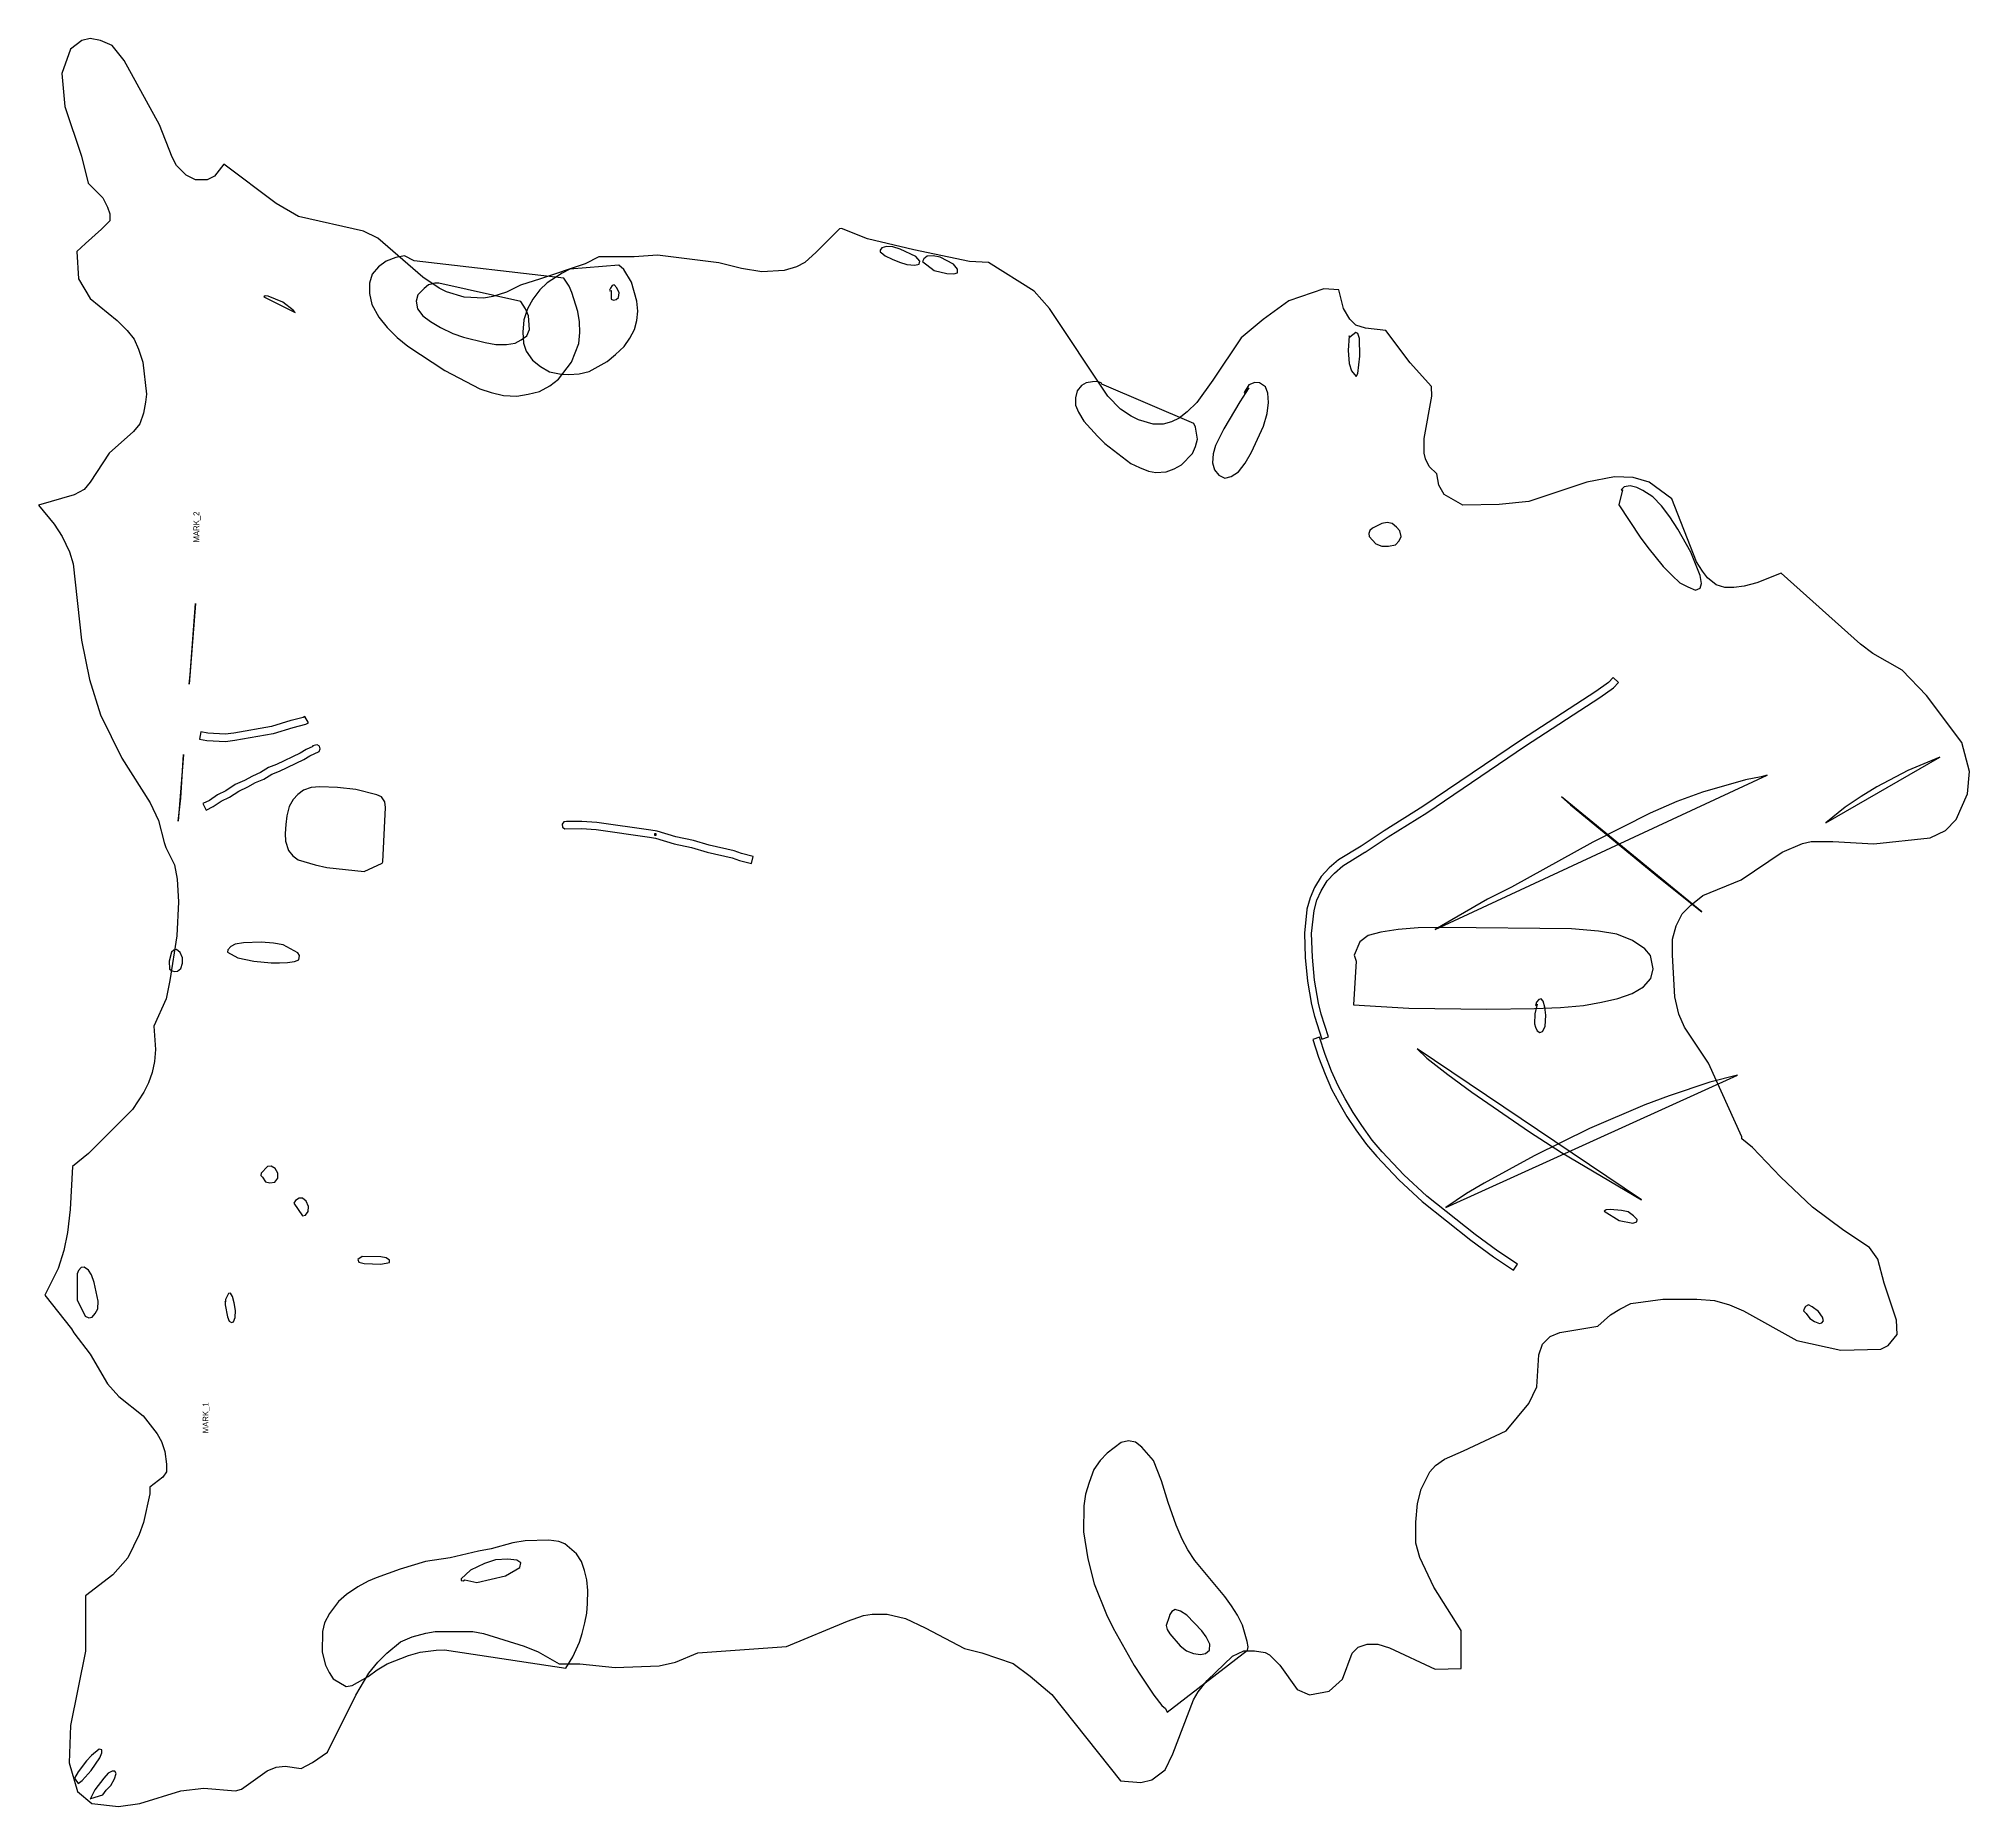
# Model space of a CAD drawing. Extents: x -3501 to -833, y 566 to 3010.
import ezdxf
from ezdxf.enums import TextEntityAlignment as Align

# ---------------------------------------------------------------- set-up
doc = ezdxf.new("R2010")
doc.units = 0

msp = doc.modelspace()

# ---------------------------------------------------------------- linework, layer by layer
at = {"layer": '1', "color": 7}
msp.add_lwpolyline([(-3500.7, 2364.9), (-3479.2, 2338.4), (-3468.4, 2321.6), (-3457.9, 2300.5), (-3453.1, 2283.8), (-3441.6, 2178.4), (-3430.4, 2124), (-3415.2, 2075.2), (-3385.5, 2015.1), (-3346.4, 1953.6), (-3335.1, 1929), (-3327.4, 1898.4), (-3325.1, 1891.7), (-3313.1, 1867.7), (-3309.1, 1847.8), (-3307.4, 1816.4), (-3309.6, 1769.7), (-3319.2, 1708), (-3324.3, 1682.4), (-3341.7, 1644.8), (-3339, 1612.6), (-3340.7, 1595.9), (-3344, 1580.8), (-3348.8, 1566.4), (-3355.2, 1553.6), (-3371.2, 1529.6), (-3432, 1468.8), (-3453.8, 1450.9), (-3457.1, 1391.5), (-3460.9, 1359.4), (-3466.1, 1334.8), (-3473.5, 1309.8), (-3492, 1272.8), (-3455.2, 1226.4), (-3452, 1221.1), (-3429.6, 1191.2), (-3405.6, 1150.4), (-3389.9, 1132.8), (-3356.3, 1106.2), (-3337, 1081.5), (-3330.7, 1070.6), (-3326.2, 1057.1), (-3324, 1039.2), (-3324, 1028.8), (-3329.1, 1021.2), (-3347.2, 1007.6), (-3347.2, 998.4), (-3355.8, 958.8), (-3361.6, 942.4), (-3377.4, 909.7), (-3398.1, 886.5), (-3436, 857.3), (-3436, 780.8), (-3456.5, 678.2), (-3458.4, 626.4), (-3447.2, 587.2), (-3427.2, 570.4), (-3390.4, 566.4), (-3360.8, 570.4), (-3304.3, 588.1), (-3272.2, 591.6), (-3228.8, 588), (-3220.4, 590.2), (-3184.7, 615.7), (-3172.6, 620.6), (-3160.1, 622), (-3137.7, 618.8), (-3122.4, 627.2), (-3101.6, 641.5), (-3062.4, 720), (-3044.2, 750.4), (-3032, 765.6), (-3019.6, 778), (-3000.5, 793.7), (-2984.6, 800.7), (-2965.8, 805.8), (-2952.8, 808), (-2900.8, 808), (-2886.1, 805.5), (-2829.8, 788), (-2810.5, 779.8), (-2781.4, 763.2), (-2752.8, 763.2), (-2704, 758.4), (-2643.2, 760.8), (-2620.8, 765.6), (-2589.6, 778.4), (-2467.4, 787.2), (-2382.9, 822.4), (-2360.8, 830.3), (-2348.8, 832), (-2328.3, 832), (-2303, 826.2), (-2275.8, 813.1), (-2221.5, 784.4), (-2197.6, 778.4), (-2154, 763.9), (-2130.4, 746.4), (-2100.6, 721), (-2005.6, 601.6), (-1977.6, 599.2), (-1962.4, 603.2), (-1944, 616.8), (-1933.5, 638.9), (-1904.8, 713.6), (-1898.4, 724.5), (-1886.1, 740.6), (-1850.8, 773.8), (-1835.2, 781.6), (-1820.8, 781.6), (-1806, 779), (-1800, 776), (-1785.6, 761.6), (-1761.6, 728), (-1744.8, 720.8), (-1717.6, 725.6), (-1699.2, 742.4), (-1685.8, 778.2), (-1677.4, 786.6), (-1664.8, 790.4), (-1650.4, 790.4), (-1634.1, 785.7), (-1571.2, 756), (-1535.2, 756.8), (-1535.2, 809.4), (-1572.6, 869.3), (-1592.3, 910.5), (-1597.6, 930.1), (-1597.6, 959.2), (-1595.6, 985.1), (-1590.3, 1005), (-1578.5, 1028.6), (-1570.4, 1037.6), (-1558, 1046.5), (-1532, 1057.6), (-1472.8, 1085.6), (-1441.6, 1123.2), (-1430.4, 1146.4), (-1427.7, 1190.5), (-1422.8, 1205.2), (-1412.2, 1215.8), (-1398.8, 1221.5), (-1346.3, 1230.3), (-1328.8, 1245.6), (-1316, 1253.6), (-1300.6, 1261.3), (-1256.4, 1267.2), (-1209.6, 1267.2), (-1184.8, 1265.6), (-1164.3, 1259.8), (-1144.8, 1251.2), (-1071.2, 1210.4), (-1010.4, 1196.8), (-955.2, 1198.4), (-944.8, 1203.2), (-932.8, 1218.4), (-933.6, 1238.4), (-950.4, 1289.6), (-959.4, 1322.5), (-970.7, 1338.6), (-1006.4, 1362.4), (-1049.5, 1394.7), (-1093.6, 1436.5), (-1132.5, 1477.2), (-1147.2, 1489), (-1147.2, 1492), (-1193.5, 1593.8), (-1226.4, 1643.2), (-1234.3, 1661.1), (-1239.9, 1685.2), (-1243.2, 1742.8), (-1243.2, 1764.8), (-1237.9, 1783.5), (-1229.6, 1800), (-1217.6, 1812), (-1201, 1825.5), (-1148.3, 1847), (-1091.4, 1885), (-1063.4, 1897), (-1051.2, 1900), (-1021.6, 1900), (-964.8, 1896.8), (-887.2, 1904.8), (-865.6, 1915.2), (-851.2, 1930.4), (-835.2, 1965.6), (-832.8, 1996.8), (-843.2, 2036.8), (-892, 2101.6), (-925.8, 2136.9), (-966.3, 2159.8), (-983.2, 2172.8), (-1093, 2270.8), (-1126.7, 2257.3), (-1144, 2253), (-1158.4, 2251.2), (-1170.8, 2251.2), (-1182.9, 2254.6), (-1194.6, 2264.4), (-1201.8, 2273.5), (-1210, 2286.6), (-1244, 2373.6), (-1275.2, 2396.8), (-1297.6, 2403.2), (-1323.2, 2404), (-1361.2, 2396.7), (-1441.7, 2369.8), (-1482.7, 2365.7), (-1532.8, 2364.8), (-1558.6, 2379.7), (-1565.7, 2392.5), (-1568.8, 2408), (-1579.2, 2418.4), (-1584.4, 2428.8), (-1586.4, 2436.8), (-1586.4, 2456.8), (-1575.4, 2515.6), (-1576, 2528.8), (-1605.6, 2561.6), (-1639.3, 2606.1), (-1667.2, 2609.6), (-1680.6, 2613.4), (-1689.1, 2621.9), (-1697.6, 2636.8), (-1704, 2662.6), (-1724.8, 2664), (-1773.3, 2647.3), (-1808.8, 2621.6), (-1839.2, 2596), (-1878.4, 2537.6), (-1900.4, 2506.8), (-1913.6, 2493.6), (-1924.8, 2485.2), (-1935.2, 2480), (-1946.9, 2476.8), (-1960.8, 2476.8), (-1980.8, 2482.8), (-1991.2, 2488), (-2005.6, 2497.6), (-2023.2, 2515.2), (-2104, 2636.4), (-2125, 2660.5), (-2188.4, 2700.2), (-2214.4, 2701.6), (-2291.2, 2717.6), (-2355.4, 2732.9), (-2391.3, 2747.2), (-2394, 2746.8), (-2426.4, 2714.4), (-2442, 2700.2), (-2453.6, 2694.4), (-2470.7, 2689.1), (-2501.2, 2687.3), (-2529.6, 2692), (-2560.8, 2699.8), (-2645.6, 2710.4), (-2677.6, 2708), (-2726.4, 2708), (-2745.5, 2698.5), (-2807.2, 2677.6), (-2834.9, 2668.9), (-2854.4, 2659.2), (-2872.9, 2653), (-2885.3, 2651.1), (-2912.6, 2652.2), (-2937, 2659.7), (-2947.2, 2664.8), (-2969.7, 2679.8), (-3032, 2733.6), (-3051.6, 2743.7), (-3141.6, 2763.7), (-3172.4, 2781.7), (-3244.8, 2836), (-3257.8, 2819.5), (-3268, 2814.4), (-3284, 2814.4), (-3296.8, 2820.8), (-3310.4, 2834.4), (-3316, 2845.6), (-3333.6, 2890.4), (-3382.4, 2979.2), (-3399.2, 3000), (-3415.2, 3007.2), (-3429.6, 3009.6), (-3440.8, 3007.2), (-3456.8, 2995.2), (-3468.8, 2961.6), (-3464.4, 2915.7), (-3441.6, 2847.2), (-3432.3, 2809.9), (-3412, 2789.6), (-3405.6, 2776.8), (-3402.4, 2767.2), (-3402.4, 2757.6), (-3413.6, 2746.4), (-3436, 2726.4), (-3448, 2715.2), (-3445.6, 2677.6), (-3429.7, 2650.2), (-3392, 2620), (-3378.4, 2606.4), (-3368.8, 2594.4), (-3362.8, 2580.4), (-3356.8, 2562.3), (-3351.7, 2518.3), (-3352.8, 2507.2), (-3356, 2492), (-3360.9, 2477.3), (-3369.6, 2466.4), (-3403.2, 2436.8), (-3429.6, 2396.8), (-3437.6, 2386.6), (-3451.4, 2379)], close=True, dxfattribs=at)
at = {"layer": '51', "color": 7}
for points in [[(-3043.6, 2657.1), (-3040.3, 2642), (-3030.5, 2624.5), (-3019.1, 2610.4), (-3005.1, 2596.5), (-2990.4, 2584.5), (-2939.2, 2551.1), (-2890.9, 2525.5), (-2875.2, 2520.3), (-2858.4, 2516.3), (-2839.8, 2515.4), (-2824.2, 2518), (-2808.7, 2522.1), (-2794.5, 2529.8), (-2782.5, 2538.9), (-2764.4, 2562.5), (-2754.2, 2588), (-2752.9, 2603.6), (-2753.5, 2618.2), (-2755.8, 2632.3), (-2764, 2658.8), (-2767.7, 2667.6), (-2775, 2678.6), (-2981.7, 2702.5), (-2995.2, 2709.3), (-3007.3, 2707.3), (-3020.5, 2701.9), (-3031.2, 2694.3), (-3039.7, 2684.1), (-3043.5, 2671.6)], [(-2831.5, 2604), (-2830.5, 2588.7), (-2827.1, 2577.5), (-2818.4, 2565.3), (-2807.2, 2556.5), (-2794.6, 2549.1), (-2778.7, 2545.7), (-2767.9, 2545.3), (-2753.7, 2546.3), (-2740.1, 2549.7), (-2714.9, 2563.3), (-2703.5, 2572.8), (-2691.6, 2584.3), (-2683.6, 2595.5), (-2677.3, 2607.7), (-2673.9, 2620.2), (-2672.7, 2633), (-2674.3, 2646.9), (-2681.6, 2673), (-2692.2, 2690.5), (-2698.8, 2696.4), (-2766.8, 2691.1), (-2777.4, 2685.3), (-2798.2, 2672.2), (-2808, 2662.2), (-2817.6, 2649.7), (-2825.4, 2636), (-2830.1, 2621)], [(-2068.1, 2513.2), (-2067.8, 2502.9), (-2063.8, 2493.1), (-2056.5, 2481), (-2037.4, 2460), (-2027.2, 2450.1), (-1991.3, 2422.5), (-1979.3, 2417), (-1967.3, 2412), (-1956.8, 2410), (-1942.6, 2410.9), (-1931.5, 2415.1), (-1921.5, 2420.5), (-1906.5, 2436.3), (-1902.3, 2445.8), (-1899.3, 2456.1), (-1902.3, 2472.6), (-1904.6, 2477.5), (-2031.7, 2532), (-2031.6, 2532.1), (-2032.4, 2533.8), (-2038.2, 2535.8), (-2044.3, 2535.4), (-2053.3, 2533.8), (-2059.9, 2530.1), (-2065.6, 2522.6)], [(-1878.7, 2423.5), (-1876.1, 2413.5), (-1869.7, 2406.1), (-1861.5, 2402), (-1852.9, 2404.3), (-1842.9, 2410.9), (-1833.5, 2422.8), (-1824.9, 2437.9), (-1808, 2474), (-1803.2, 2491.5), (-1801.5, 2506.9), (-1802, 2519.8), (-1805.2, 2528.5), (-1813.7, 2534), (-1820.2, 2534.4), (-1828.3, 2531), (-1834.8, 2520.3), (-1833.8, 2518.8), (-1828.3, 2527.1), (-1841.1, 2507.4), (-1863.2, 2470.5), (-1874.6, 2447.4), (-1877.9, 2435.8)], [(-1751.7, 1773.2), (-1750.4, 1739.4), (-1747.5, 1706.7), (-1741.8, 1674.6), (-1737.9, 1658.7), (-1727.8, 1626.9), (-1718.3, 1630), (-1728.3, 1661.4), (-1732, 1676.6), (-1737.5, 1708.1), (-1740.5, 1740.1), (-1741.7, 1772.8), (-1738.3, 1804.4), (-1734.4, 1818.7), (-1728.6, 1831.8), (-1720.2, 1845.5), (-1710.3, 1856.3), (-1698.6, 1866.5), (-1668, 1885.2), (-1667.9, 1885.2), (-1667.8, 1885.3), (-1636, 1906.3), (-1582.4, 1939.6), (-1582.4, 1939.7), (-1582.3, 1939.7), (-1446.3, 2032.1), (-1343.6, 2099), (-1343.6, 2099), (-1324.6, 2112.1), (-1317.7, 2119.9), (-1325.2, 2126.6), (-1331.3, 2119.7), (-1349.1, 2107.3), (-1451.9, 2040.5), (-1587.8, 1948.1), (-1641.3, 1914.7), (-1641.4, 1914.7), (-1673.3, 1893.7), (-1704.5, 1874.6), (-1717.3, 1863.5), (-1728.3, 1851.6), (-1737.5, 1836.5), (-1743.8, 1822.1), (-1748.2, 1806.3), (-1748.2, 1805.9)], [(-3278.4, 2041.4), (-3268.2, 2039.7), (-3242.5, 2038.2), (-3229.5, 2039.9), (-3176.6, 2049.2), (-3176.3, 2049.3), (-3149.2, 2057.6), (-3131.4, 2062), (-3127.8, 2064.1), (-3132.8, 2072.8), (-3135.2, 2071.4), (-3151.9, 2067.3), (-3152, 2067.2), (-3178.7, 2059), (-3231, 2049.8), (-3242.9, 2048.3), (-3267, 2049.6), (-3276.7, 2051.3)], [(-3273.6, 1952.3), (-3269.1, 1943.4), (-3259.6, 1948.2), (-3248.6, 1955.7), (-3237, 1961.3), (-3224.1, 1969.7), (-3211.5, 1975.4), (-3201, 1981.4), (-3189.4, 1986.1), (-3178.4, 1993), (-3168, 1997.2), (-3134.3, 2013.3), (-3126.1, 2018.5), (-3113.1, 2024.5), (-3111.6, 2027.9), (-3112.7, 2031.5), (-3116, 2033.5), (-3122.1, 2032.3), (-3121.9, 2031.4), (-3130.9, 2027.3), (-3139.2, 2022), (-3172, 2006.4), (-3183, 2002), (-3194, 1995.1), (-3205.4, 1990.4), (-3216, 1984.3), (-3228.9, 1978.5), (-3242, 1970.1), (-3253.7, 1964.4), (-3264.7, 1956.8)], [(-1031.3, 1925.6), (-873.8, 2016.7), (-917.9, 1998), (-960.7, 1975.3), (-982.5, 1962.3), (-1004.6, 1947.5)], [(-1571.2, 1778.2), (-1112.3, 1991.5), (-1120.7, 1989.3), (-1142, 1985.3), (-1201.8, 1967.9), (-1237, 1955.3), (-1274.1, 1939.3), (-1353.2, 1899.1), (-1465.5, 1836.9), (-1498.8, 1820.2)], [(-1396.4, 1961.7), (-1383.8, 1950.8), (-1259.8, 1848.3), (-1202.5, 1802.7)], [(-2777.1, 1923.8), (-2776.7, 1919.9), (-2773.8, 1917.3), (-2750.4, 1917.8), (-2730.4, 1916.4), (-2656.4, 1905.9), (-2648.5, 1904.4), (-2622.7, 1896.6), (-2598.4, 1891.7), (-2576.8, 1885), (-2542.6, 1877.4), (-2532.4, 1873.8), (-2515.8, 1869.7), (-2513.4, 1879.4), (-2529.5, 1883.4), (-2539.8, 1887), (-2574.2, 1894.7), (-2595.9, 1901.4), (-2620.2, 1906.3), (-2646.1, 1914.1), (-2654.8, 1915.7), (-2654.9, 1915.8), (-2729.2, 1926.3), (-2729.4, 1926.3), (-2750.2, 1927.8), (-2771.1, 1927.4), (-2771.2, 1927.6), (-2774.8, 1926.9)], [(-1683.8, 1674.3), (-1607.3, 1669.8), (-1499.5, 1668.2), (-1433.5, 1669.3), (-1397.7, 1670.7), (-1366.1, 1673.3), (-1341.1, 1677.7), (-1318.8, 1682.9), (-1298.8, 1689.7), (-1283.3, 1699), (-1272.9, 1710.7), (-1269.7, 1724.1), (-1273.5, 1742.2), (-1281.4, 1751.7), (-1298.1, 1763.3), (-1319.8, 1772.1), (-1345.1, 1776.2), (-1382.5, 1779.2), (-1558, 1781.1), (-1594.6, 1780.4), (-1622.2, 1778.4), (-1645.9, 1774.6), (-1663.5, 1770.2), (-1675.1, 1761.5), (-1683, 1742.8), (-1680.2, 1734.6)], [(-3239.7, 1746.9), (-3225.6, 1739.1), (-3203.5, 1734.5), (-3179.3, 1732.4), (-3167.7, 1732.4), (-3156.8, 1732.9), (-3147.1, 1734.3), (-3141.2, 1736.3), (-3140.1, 1742.3), (-3142.6, 1746), (-3163, 1757), (-3176.3, 1759.5), (-3193.2, 1760.7), (-3217.4, 1760), (-3229.2, 1758.2), (-3235.3, 1754.9), (-3239.1, 1750)], [(-1740.2, 1626.3), (-1732.4, 1602), (-1723.2, 1578.6), (-1714.1, 1557.7), (-1704.3, 1539.3), (-1693, 1519.9), (-1680.7, 1501.6), (-1665.7, 1481), (-1651.8, 1464.4), (-1621.1, 1432.2), (-1588.9, 1402.3), (-1521.7, 1348.9), (-1521.6, 1348.9), (-1490.2, 1325.7), (-1462.9, 1307.4), (-1457.3, 1315.7), (-1484.5, 1333.9), (-1515.5, 1356.8), (-1582.4, 1409.9), (-1614.1, 1439.3), (-1644.4, 1471.1), (-1657.8, 1487.2), (-1672.5, 1507.4), (-1684.5, 1525.2), (-1695.5, 1544.2), (-1705.1, 1562.1), (-1714, 1582.5), (-1723, 1605.4), (-1730.7, 1629.3)], [(-1595.9, 1613.3), (-1582.5, 1600.7), (-1553.6, 1577.9), (-1520.2, 1553.3), (-1440.4, 1498.8), (-1396.6, 1470.3), (-1286, 1404.9)], [(-1556.2, 1394.1), (-1153, 1577), (-1191.4, 1567.4), (-1247.5, 1548.5), (-1281.2, 1536.1), (-1357.8, 1503.2), (-1434.2, 1465.4), (-1503.3, 1427.8), (-1527.6, 1413.3)], [(-3193.5, 1438.5), (-3191.5, 1436.2), (-3187.2, 1429.4), (-3181, 1428.2), (-3174.3, 1429), (-3170, 1434.8), (-3170, 1441.7), (-3173.7, 1447.8), (-3179.2, 1451.4), (-3184.5, 1450.9), (-3193.1, 1441.5)], [(-3148.1, 1400.1), (-3136, 1382.8), (-3132, 1383.6), (-3128.2, 1388.7), (-3127.9, 1395.3), (-3131.2, 1402.9), (-3136.2, 1406.8), (-3140.9, 1406.8), (-3145.9, 1403.8)], [(-3059.6, 1322.1), (-3058.2, 1318.6), (-3050.9, 1316.8), (-3027.8, 1315.8), (-3016, 1318.1), (-3015.7, 1321.5), (-3020.7, 1324.7), (-3027.7, 1325.9), (-3053.5, 1326.3)], [(-3243.1, 1259.6), (-3239.8, 1242.8), (-3237.5, 1237.1), (-3234.3, 1235.1), (-3231.3, 1236.2), (-3229.1, 1242.1), (-3228.7, 1251.6), (-3230.3, 1262.2), (-3232.6, 1271.2), (-3235.8, 1275.6), (-3238.4, 1275.2), (-3242.6, 1266.8), (-3242.6, 1263.6), (-3243.1, 1264.6)], [(-2056.9, 946), (-2051.1, 908.4), (-2042, 874), (-2025, 831.5), (-2015.9, 812.6), (-1986.7, 761.2), (-1977.4, 746.2), (-1959.8, 720.2), (-1948.5, 706), (-1943.8, 701.5), (-1941.4, 696.8), (-1830.3, 782.1), (-1829.5, 786.9), (-1830.6, 794.4), (-1837.3, 816.7), (-1844, 830.8), (-1852.2, 843.6), (-1861.6, 856.3), (-1903.2, 906.3), (-1912.7, 920.8), (-1920.7, 935.7), (-1928.8, 954.9), (-1939.8, 986.3), (-1948.9, 1016.3), (-1960.1, 1044.3), (-1976.1, 1062.9), (-1984.9, 1070), (-1994.8, 1071.4), (-2004.9, 1069.5), (-2024.2, 1054.5), (-2034, 1044.6), (-2042.6, 1031.9), (-2049.3, 1013.9), (-2054.2, 997.8), (-2056.3, 981.6)], [(-3108.9, 779.5), (-3104.2, 761.7), (-3099.4, 751.5), (-3093.5, 742.5), (-3075.9, 732.1), (-3067.3, 733.4), (-3045.4, 745.9), (-3033, 755.1), (-3019, 763.3), (-2989.7, 774.9), (-2973.6, 779.7), (-2951.2, 782.5), (-2939.9, 782.9), (-2772.4, 757.5), (-2762.5, 773.3), (-2753.4, 793.4), (-2749.5, 805.4), (-2745.8, 819.9), (-2743.3, 833.5), (-2742.1, 846.9), (-2741.8, 864.8), (-2743, 879.5), (-2746.2, 892.5), (-2750.7, 904.8), (-2757.7, 915.4), (-2773.5, 929.1), (-2782.1, 932.4), (-2795.7, 934.5), (-2828.5, 933.6), (-2845.3, 930.7), (-2875.3, 922.5), (-2892.9, 919.2), (-2931.9, 910), (-2965.9, 904.7), (-3001.1, 894.3), (-3034.1, 882.5), (-3045.4, 877.9), (-3059.8, 870), (-3075.4, 859.3), (-3086.3, 849.4), (-3099, 833), (-3105.5, 820), (-3108.3, 808)]]:
    msp.add_lwpolyline(points, close=True, dxfattribs=at)
at = {"layer": '52', "color": 7}
for points in [[(-2979.1, 2646.7), (-2977.4, 2636.3), (-2969.6, 2626.6), (-2959.2, 2618.5), (-2945.5, 2610.5), (-2928.5, 2602.2), (-2913.5, 2597.1), (-2883.8, 2589.6), (-2869.1, 2587), (-2854.2, 2587), (-2842.4, 2588.6), (-2833.9, 2593.1), (-2826.2, 2598.7), (-2822.3, 2607.7), (-2824, 2626.6), (-2828, 2636.1), (-2834.6, 2646.1), (-2947.8, 2671.4), (-2953.2, 2671.8), (-2961.9, 2669.2), (-2968.1, 2664.3), (-2976.8, 2655.6)], [(-2712, 2661.9), (-2711.4, 2661.1), (-2709.7, 2661.6), (-2709.5, 2649.7), (-2706.2, 2648.3), (-2702.8, 2648.8), (-2699.5, 2651.6), (-2698.5, 2658.3), (-2701.7, 2665.2), (-2705.2, 2669.5), (-2708.4, 2668.3), (-2710.7, 2664.9)], [(-3189.3, 2652.6), (-3146, 2630.9), (-3149.1, 2634.4), (-3163.1, 2645.4), (-3183.6, 2653.5), (-3187.5, 2653.9)], [(-1691, 2578.4), (-1689.8, 2560.8), (-1686.6, 2550.6), (-1680.1, 2542.6), (-1677.7, 2546.9), (-1675.1, 2570.9), (-1675.5, 2595.2), (-1678, 2602.2), (-1680.7, 2603.3), (-1688.7, 2597), (-1688.8, 2596.7), (-1689.6, 2598.7)], [(-1317.1, 2365.4), (-1287.5, 2320.7), (-1277.2, 2306.3), (-1256, 2280.2), (-1243.7, 2267.4), (-1232.9, 2257.4), (-1221.8, 2251.8), (-1211.3, 2247.4), (-1204.7, 2249.9), (-1202.8, 2256.3), (-1204.6, 2267.8), (-1217.9, 2299.9), (-1235.6, 2331.7), (-1246.8, 2348.7), (-1258.4, 2364), (-1270.4, 2376.1), (-1284.2, 2385.2), (-1292.2, 2389.1), (-1301.3, 2391.5), (-1309.9, 2390), (-1314, 2386.2), (-1312.3, 2386.2)], [(-3292.9, 2117.5), (-3291.2, 2130.3), (-3284, 2228.8)], [(-3308, 1927.9), (-3304, 1959.7), (-3300.6, 2020.3)], [(-3160.2, 1911.1), (-3159.4, 1900.4), (-3155.4, 1887.6), (-3149.6, 1880.2), (-3141.9, 1874.5), (-3118.7, 1867.5), (-3102.4, 1863.9), (-3050.7, 1858.7), (-3026.2, 1869.8), (-3025.3, 1871.7), (-3021.5, 1946.9), (-3022.4, 1954.6), (-3027, 1961.6), (-3033.2, 1964.5), (-3062.6, 1971.8), (-3087.6, 1974.6), (-3112.2, 1975.5), (-3124.3, 1974.4), (-3134.6, 1971), (-3142.6, 1965), (-3149.2, 1958.2), (-3154.4, 1948.3), (-3157.9, 1935.6), (-3159.3, 1923.3)], [(-2649.6, 1910.6), (-2649.6, 1908.6), (-2647.6, 1908.6), (-2647.6, 1910.6)], [(-1433.5, 1648), (-1432.3, 1643.4), (-1429.9, 1638.5), (-1426.5, 1636.1), (-1422.7, 1637.3), (-1419.1, 1644.1), (-1418.2, 1660.1), (-1419.5, 1670.8), (-1421.9, 1679.2), (-1424.5, 1682.3), (-1427.6, 1681.8), (-1430.8, 1677.8), (-1432.4, 1673.4), (-1430.2, 1675.1), (-1433.1, 1661.6)], [(-1337.6, 1389.1), (-1316.7, 1376.3), (-1297.9, 1372.3), (-1292.1, 1374.5), (-1291.9, 1377.6), (-1296.8, 1382.4), (-1304.5, 1387.9), (-1313.6, 1390.1), (-1329.1, 1391.3), (-1334.5, 1391)], [(-1062, 1251.1), (-1059.9, 1248.8), (-1058.2, 1247.4), (-1053.1, 1240.5), (-1047, 1236.6), (-1040.1, 1234), (-1036.6, 1234.6), (-1034.4, 1237.4), (-1035.8, 1242.7), (-1041.4, 1250.4), (-1049.9, 1256.9), (-1054.9, 1259.6), (-1059.3, 1257.3), (-1061.2, 1254)], [(-2916.8, 878.5), (-2914, 878.1), (-2912, 879.6), (-2895.1, 875.9), (-2855.5, 885.2), (-2836, 896.6), (-2834.4, 902.9), (-2839.9, 906.9), (-2852.4, 907.9), (-2869.6, 907), (-2884.7, 902.3), (-2904.1, 892.7), (-2916.8, 880.7)], [(-1942.9, 816.6), (-1941.1, 810.9), (-1937.6, 805.1), (-1923.3, 788.3), (-1914.5, 781.4), (-1904.8, 777.9), (-1895.4, 776.2), (-1888.3, 777.7), (-1882.8, 782.1), (-1882.5, 790.4), (-1887.6, 800.6), (-1893.4, 808.9), (-1914.1, 830.9), (-1922.9, 836.4), (-1930.1, 838.4), (-1934.7, 835.6), (-1937.8, 831.6), (-1938.7, 828.4)]]:
    msp.add_lwpolyline(points, close=True, dxfattribs=at)
at = {"layer": '53', "color": 7}
for points in [[(-2279.4, 2701.7), (-2263.1, 2688.9), (-2245.8, 2684.9), (-2236.2, 2684.5), (-2231.2, 2686.1), (-2231.1, 2691.1), (-2236.4, 2698), (-2255, 2707.7), (-2264.8, 2709.2), (-2272.9, 2708.8), (-2277.6, 2705.4)], [(-1662.7, 2325.8), (-1662.3, 2321.5), (-1652.9, 2311.4), (-1644.7, 2308.2), (-1635.6, 2307.9), (-1626, 2309.9), (-1620.7, 2315.6), (-1618, 2321.3), (-1619.7, 2329.4), (-1624.2, 2334.6), (-1630.3, 2339.6), (-1637.4, 2340.6), (-1644.7, 2339.5), (-1657.5, 2333), (-1661.4, 2329.8)], [(-3451.1, 605.5), (-3445.9, 598), (-3440.7, 602.4), (-3427.9, 616.2), (-3416, 633.5), (-3413.4, 640.6), (-3413.4, 644.5), (-3416.9, 645.3), (-3427.6, 636.6), (-3434.6, 629.2), (-3446.2, 614.3)], [(-3429.6, 576.5), (-3428.7, 577.4), (-3412.1, 582.4), (-3407.6, 588.7), (-3401, 595.5), (-3395.8, 604.4), (-3393.4, 611.8), (-3395.2, 615.3), (-3398.9, 615.1), (-3404.5, 612.2), (-3410.7, 605.2), (-3423.2, 589.2)]]:
    msp.add_lwpolyline(points, close=True, dxfattribs=at)
at = {"layer": '54', "color": 7}
for points in [[(-2337.8, 2714.6), (-2336.3, 2713.8), (-2330.8, 2709.6), (-2321.5, 2704.7), (-2311.1, 2700.5), (-2300.9, 2697.6), (-2290.1, 2696.5), (-2283.9, 2698), (-2283.1, 2701.8), (-2288.6, 2708.6), (-2310.2, 2718.5), (-2320.5, 2721.8), (-2328.9, 2722.5), (-2335.6, 2720.6), (-2337.8, 2717.3)], [(-3320.1, 1734.4), (-3319.7, 1723.3), (-3316.3, 1721.2), (-3312.7, 1720.4), (-3308.7, 1720.8), (-3304.1, 1724.4), (-3302, 1732), (-3302, 1739), (-3305.2, 1746.6), (-3310, 1750.6), (-3314.1, 1749.9), (-3317.2, 1746.8)], [(-3447.6, 1298.1), (-3447.5, 1266.4), (-3436.4, 1243.9), (-3431.1, 1241.7), (-3426.7, 1242.4), (-3422.5, 1247.5), (-3419, 1253.9), (-3418.2, 1264.7), (-3423.8, 1290.3), (-3427.8, 1300.9), (-3431.8, 1307.7), (-3438, 1311.8), (-3442, 1311.2), (-3445.6, 1306.9), (-3447.6, 1302.3)]]:
    msp.add_lwpolyline(points, close=True, dxfattribs=at)

# ---------------------------------------------------------------- texts
at = {"layer": '72', "color": 3}
for s, p in [('MARK_2', (-3276.4, 2313.2)), ('MARK_1', (-3263.6, 1082))]:
    msp.add_text(s, height=8, rotation=90, dxfattribs=at).set_placement(p, align=Align.BOTTOM_LEFT)

doc.saveas('drawing.dxf')
